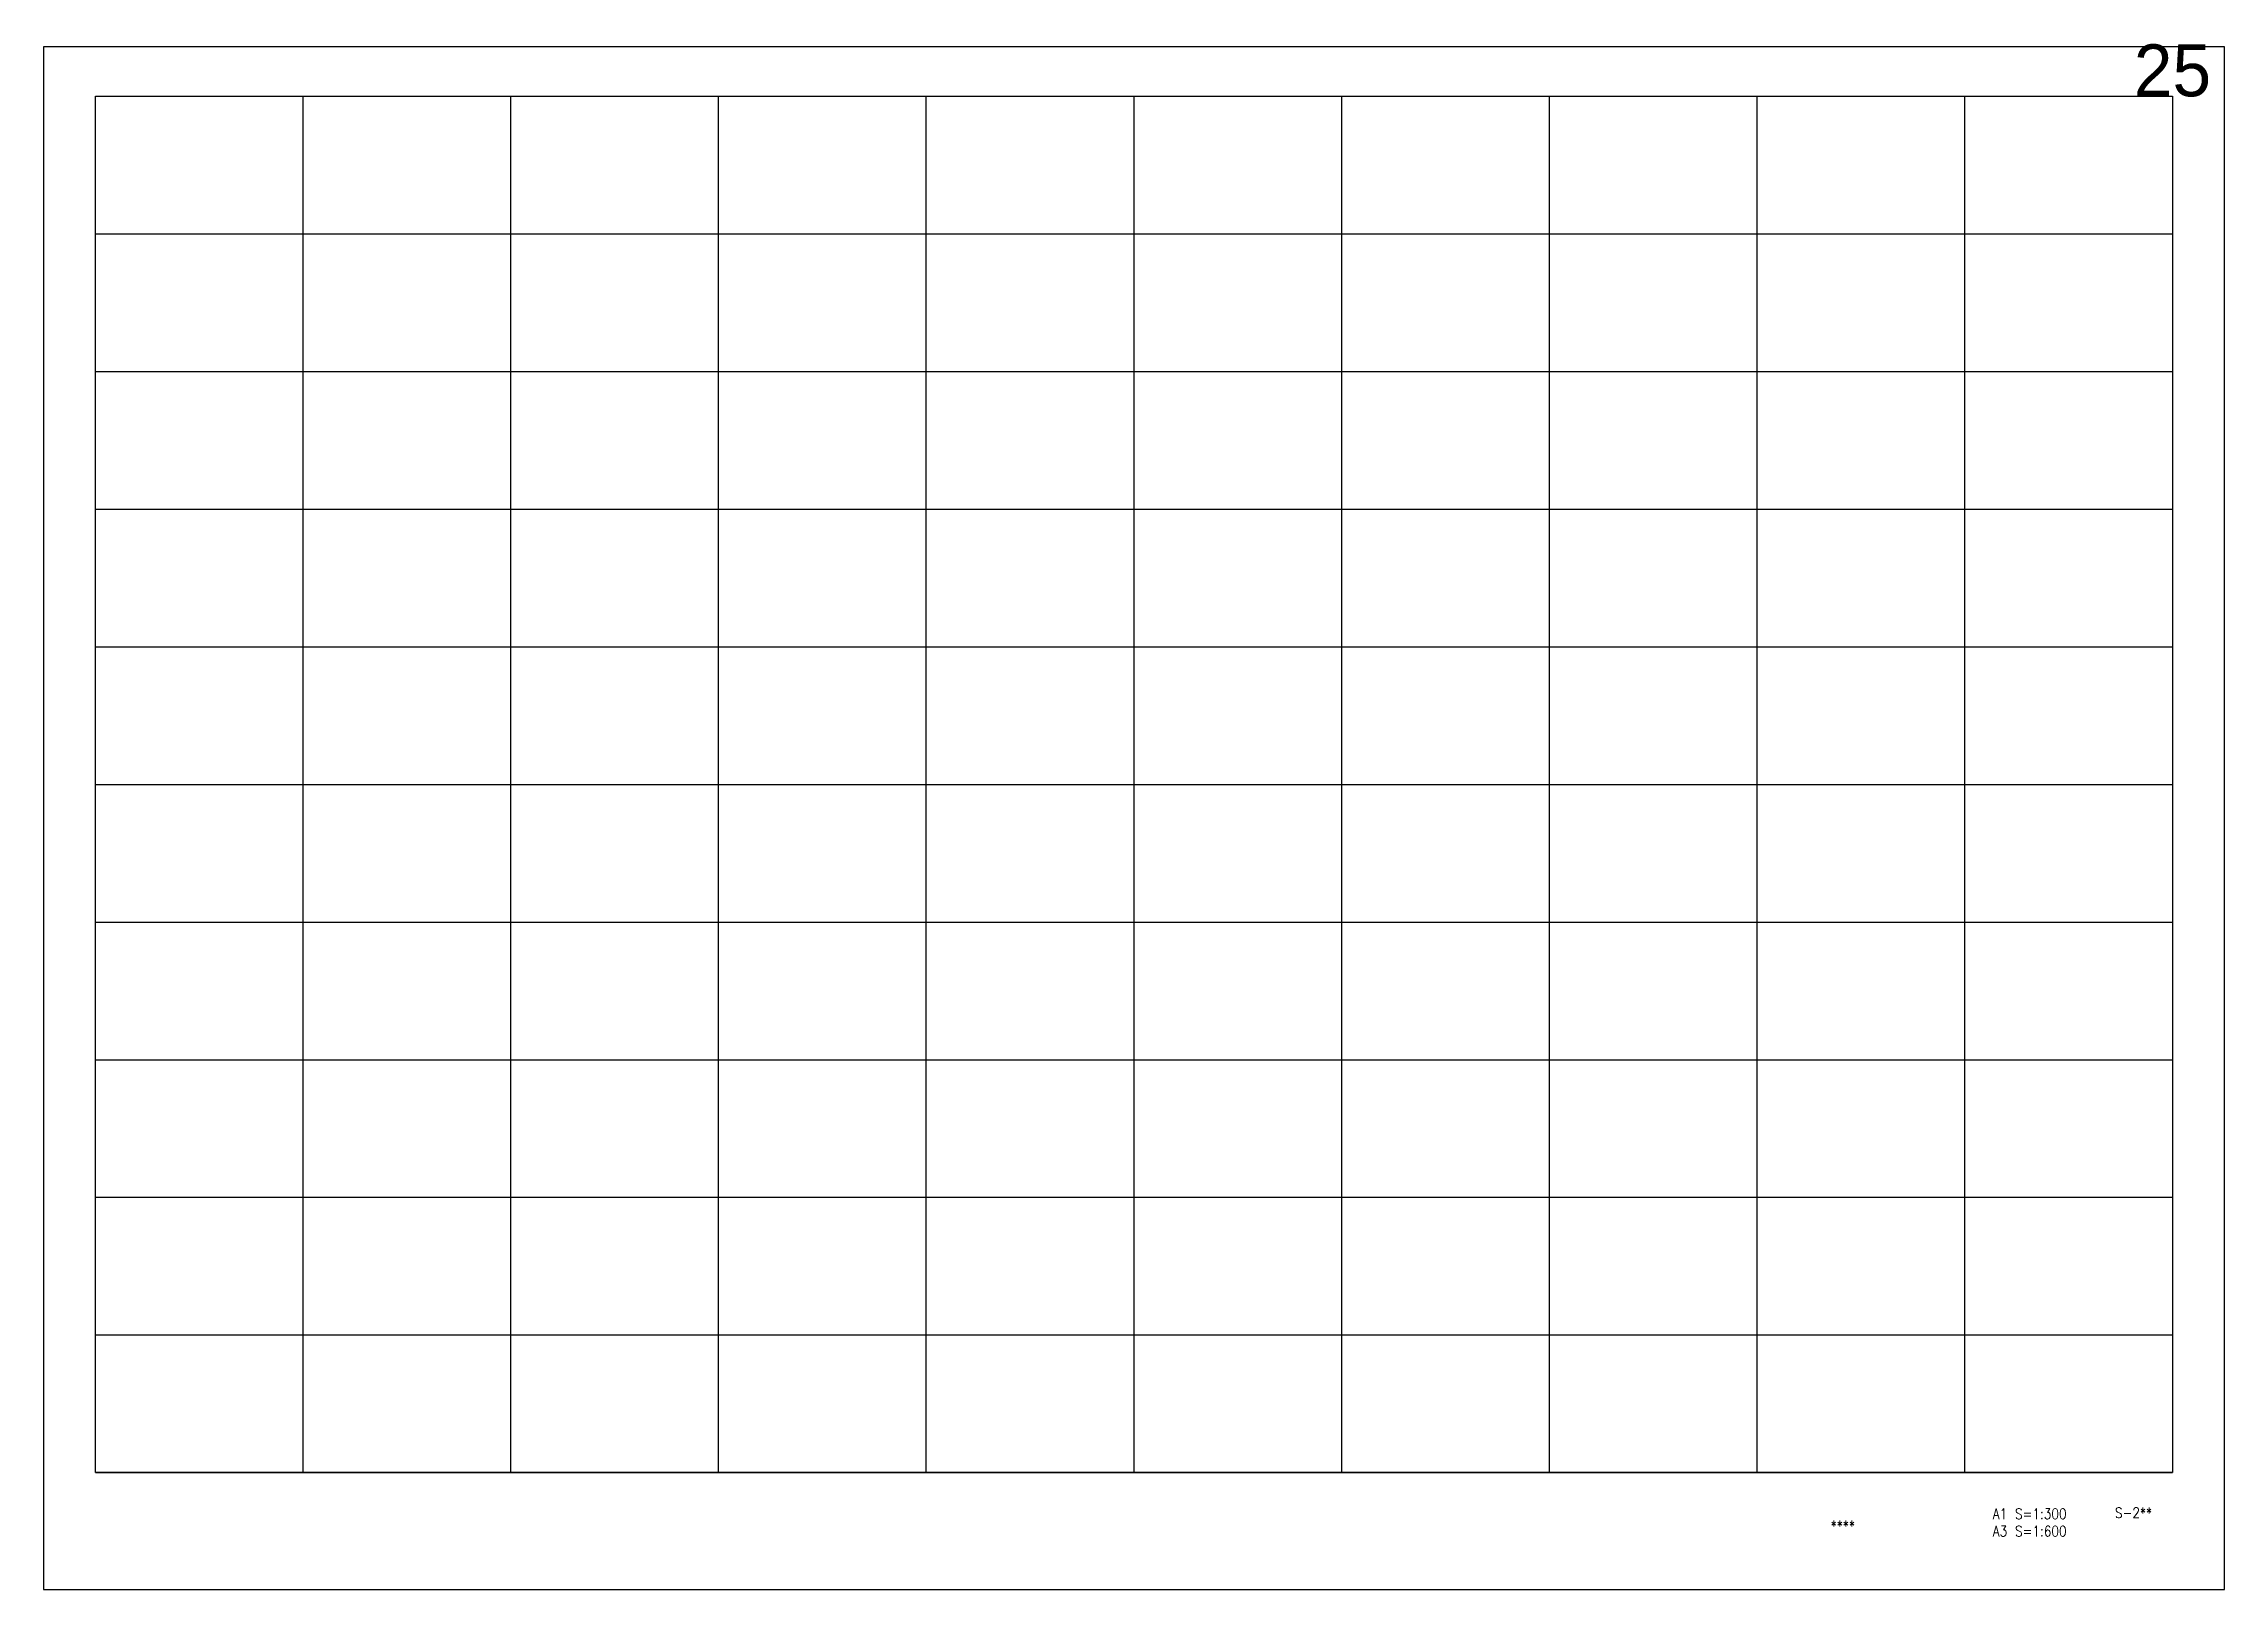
# Model space of a CAD drawing. Extents: x -102655 to 1332000, y -2014200 to 210463.
# Drawn here: x 720000 to 972000, y -994200 to -815611 of the extents above; entities that cross this region are included whole.
import ezdxf
from ezdxf.enums import TextEntityAlignment as Align

# ---------------------------------------------------------------- set-up
doc = ezdxf.new("R2010")
doc.units = 0
doc.header["$MEASUREMENT"] = 0
doc.layers.add('99_レイアウト枠', color=251, linetype='CONTINUOUS', plot=False)
doc.layers.add('99_頁番号', color=6, linetype='CONTINUOUS')
doc.styles.add('DRACAD', font='txt', dxfattribs={"width": 0.85, "bigfont": 'extfont2'})
doc.styles.get("Standard").update_dxf_attribs({"font": 'Osaka.ttc'})

msp = doc.modelspace()

# ---------------------------------------------------------------- texts
at = {"layer": '99_レイアウト枠'}
msp.add_text('25', height=6000, dxfattribs=at).set_placement((966000, -821700), align=Align.CENTER)
at = {"layer": '99_頁番号', "char_height": 1200, "attachment_point": 5, "style": 'DRACAD'}
for s, insert in [('A1 S=1:300^JA3 S=1:600', (949500, -986473)), ('{S-2**}', (961500, -985350)), ('{  ****  }', (927000, -986850))]:
    msp.add_mtext(s, dxfattribs=dict(at, insert=insert))

# ---------------------------------------------------------------- linework, layer by layer
at = {"layer": '99_レイアウト枠'}
for p, q in [((726000, -980700), (726000, -821700)), ((750000, -980700), (750000, -821700)), ((774000, -980700), (774000, -821700)), ((798000, -980700), (798000, -821700)), ((822000, -980700), (822000, -821700)), ((846000, -980700), (846000, -821700)), ((870000, -980700), (870000, -821700)), ((894000, -980700), (894000, -821700)), ((918000, -980700), (918000, -821700)), ((942000, -980700), (942000, -821700)), ((726000, -837600), (966000, -837600)), ((726000, -853500), (966000, -853500)), ((726000, -869400), (966000, -869400)), ((726000, -885300), (966000, -885300)), ((726000, -901200), (966000, -901200)), ((726000, -917100), (966000, -917100)), ((726000, -933000), (966000, -933000)), ((726000, -948900), (966000, -948900)), ((726000, -964800), (966000, -964800)), ((726000, -980700), (966000, -980700))]:
    msp.add_line(p, q, dxfattribs=at)
for points in [[(720000, -994200), (972000, -994200), (972000, -816000), (720000, -816000)], [(726000, -821700), (966000, -821700), (966000, -980700), (726000, -980700)]]:
    msp.add_lwpolyline(points, close=True, dxfattribs=at)

msp.set_redraw_order([(e.dxf.handle, doc.entitydb.next_handle()) for e in msp.query("TEXT MTEXT ATTDEF DIMENSION ARC_DIMENSION")])  # texts and dimensions are drawn at this point

doc.saveas('drawing.dxf')
